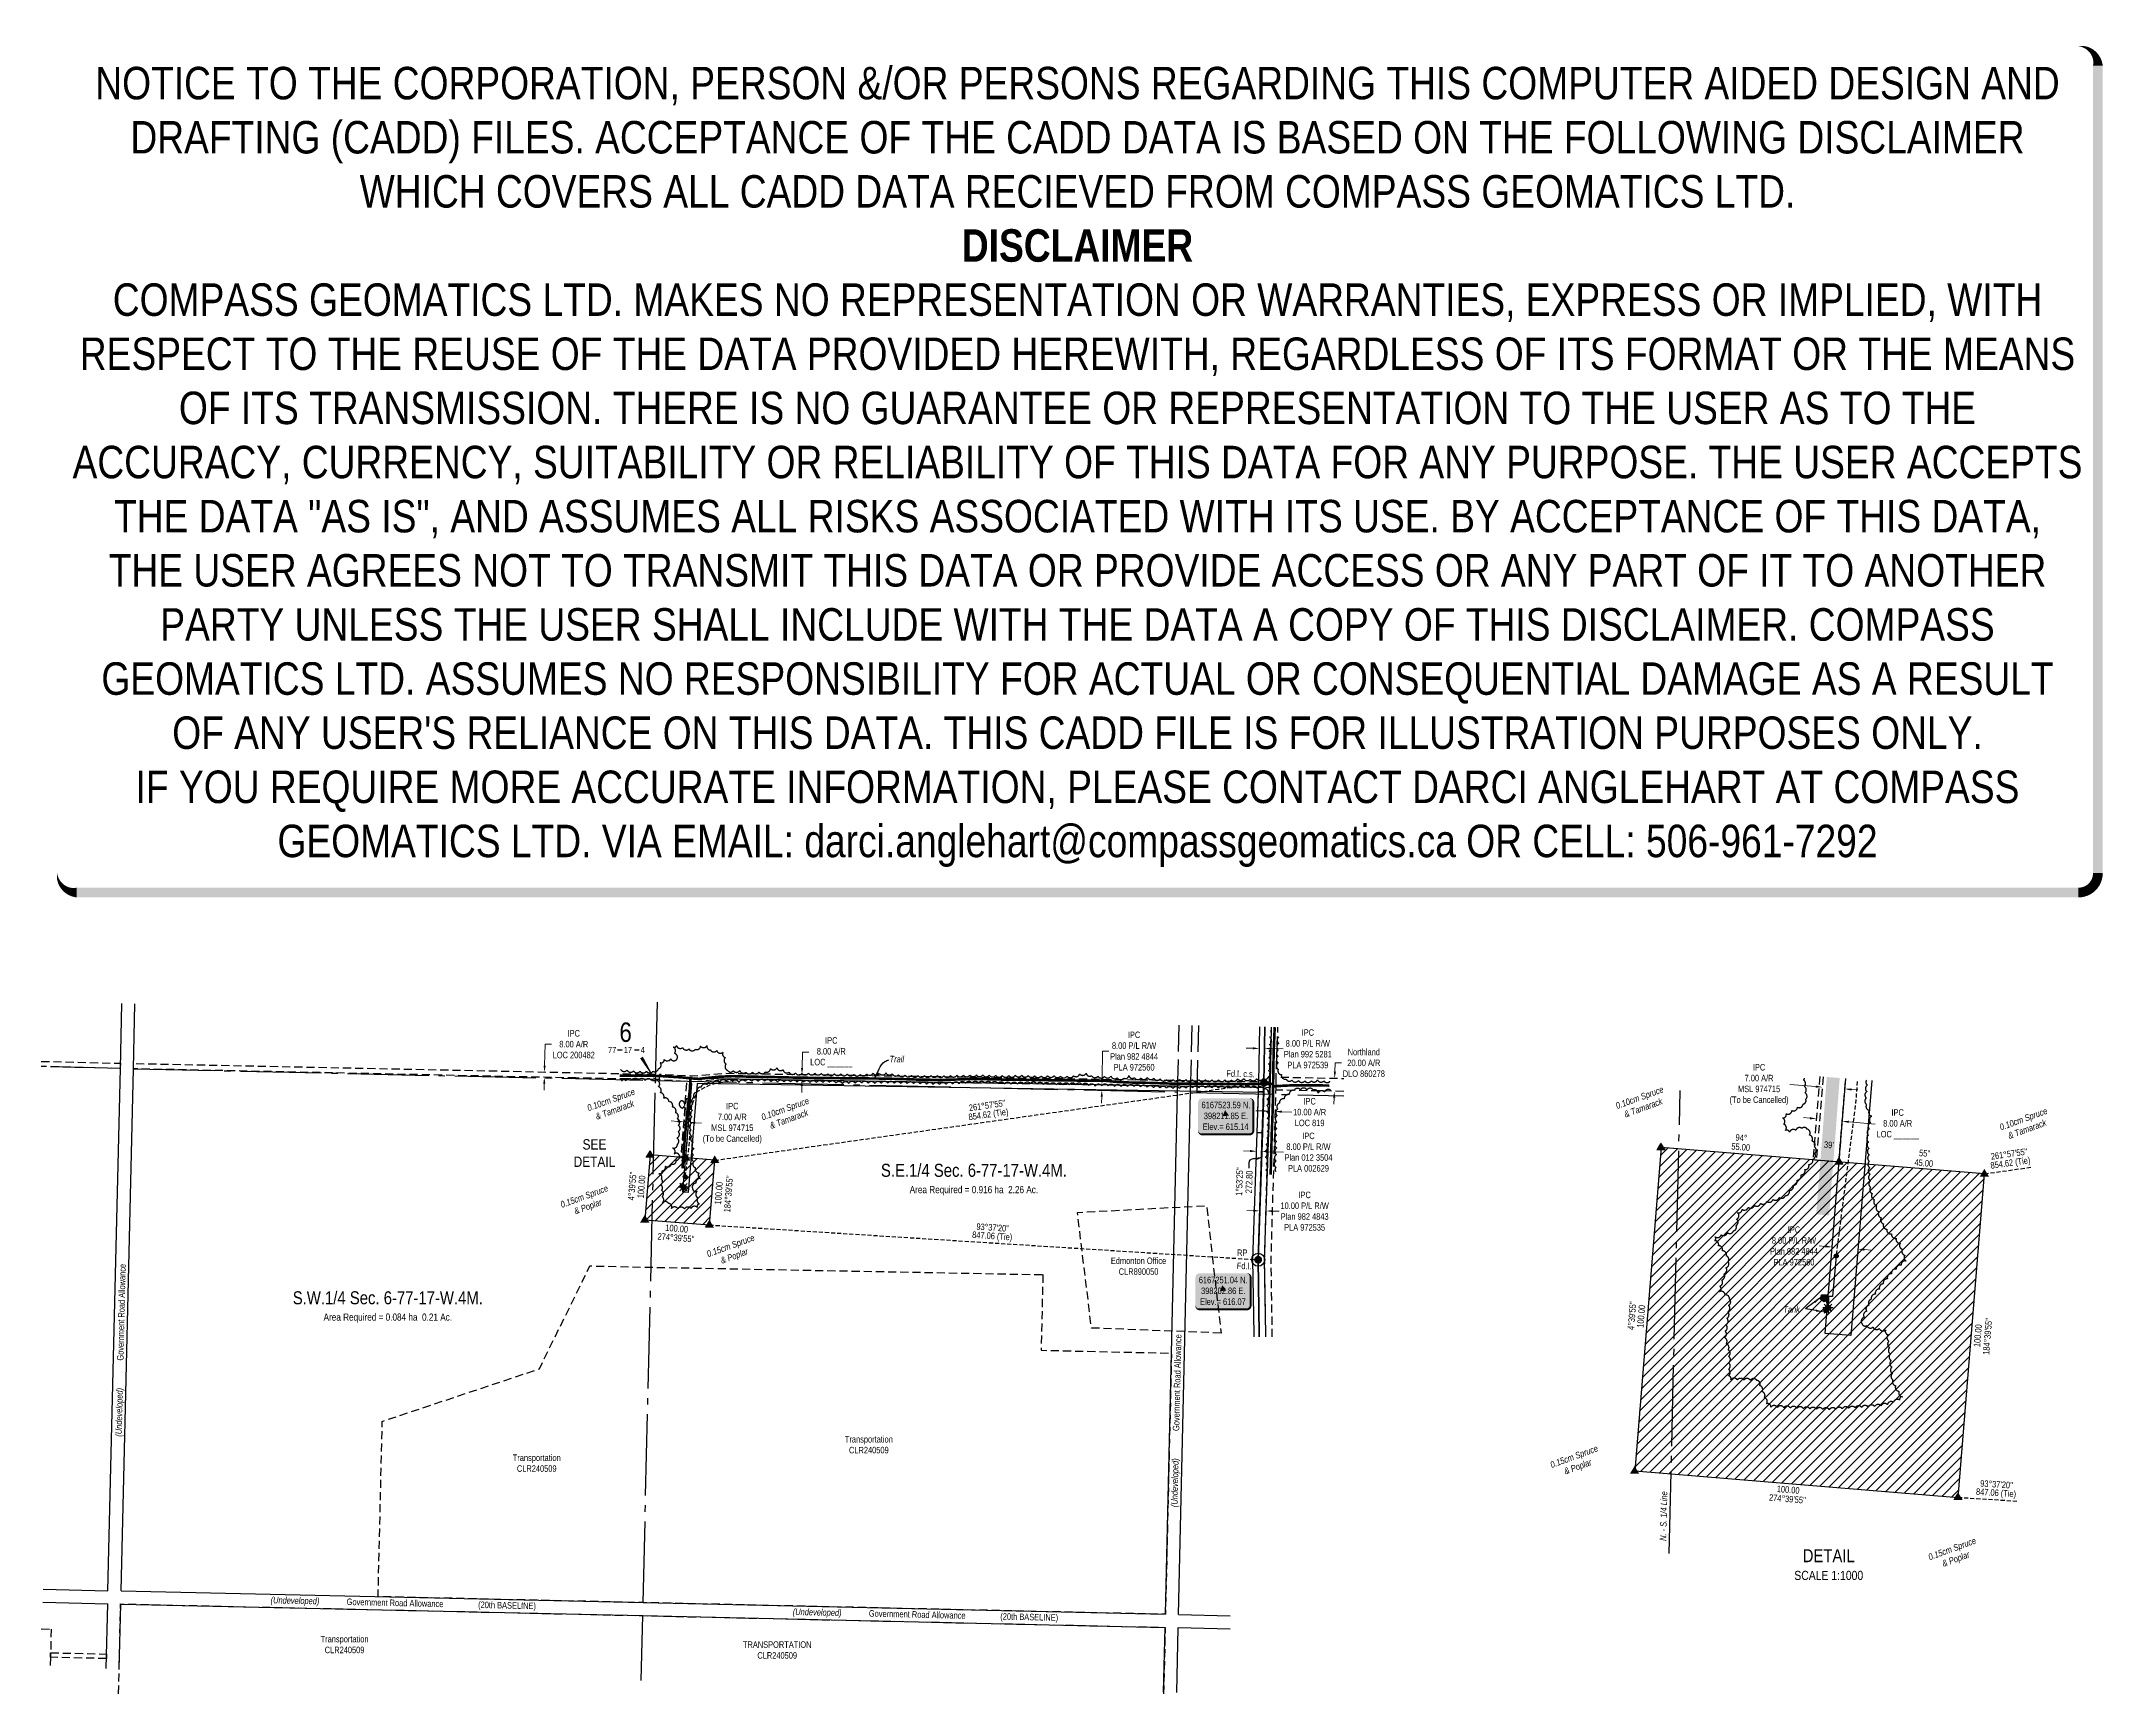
# Model space of a CAD drawing. Extents: x 396328 to 399504, y 6166583 to 6169127.
import ezdxf
from ezdxf.enums import TextEntityAlignment as Align

# ---------------------------------------------------------------- set-up
doc = ezdxf.new("R2010")
doc.units = 0
doc.header["$LTSCALE"] = 5
doc.header["$PDSIZE"] = 0.5
for name, pattern in [('0', [1, 1, 0]), ('foc-ACCESSROAD', [3.75, 2.5, -1.25]), ('foc-QUARTERLINE', [33, 25, -3, 2, -3]), ('foc-TIELINE', [1.875, 1.25, -0.625]), ('foc-UNSURVEYED', [12.5, 10, -2.5]), ('UG_PIPE', [1.875, 1.25, -0.625])]:
    doc.linetypes.add(name, pattern=pattern)
doc.layers.get('Defpoints').update_dxf_attribs({"color": 9})
for name, color, linetype in [('10', 1, 'Continuous'), ('35', 37, 'Continuous'), ('9', 3, 'Continuous'), ('AS-PIPE-UG', 44, 'UG_PIPE'), ('AS-ROADS', 254, 'Continuous'), ('AS-SYMBOL', 7, 'Continuous'), ('C-AR', 13, 'foc-ACCESSROAD'), ('C-RW', 13, 'Continuous'), ('C-SYMBOL', 7, 'Continuous'), ('C-WS-S', 8, 'Continuous'), ('DETAIL-T', 7, 'Continuous'), ('F-AR', 190, 'foc-ACCESSROAD'), ('F-WS', 190, 'foc-ACCESSROAD'), ('L-AREAREQUIRED', 7, 'Continuous'), ('L-BD', 7, 'Continuous'), ('L-BD1', 253, 'Continuous'), ('L-MON', 1, 'Continuous'), ('L-MON-T', 1, 'Continuous'), ('L-QSEC', 8, 'foc-QUARTERLINE'), ('L-ROAD-T', 7, 'Continuous'), ('L-SEC', 7, 'Continuous'), ('L-SECLBL', 7, 'Continuous'), ('L-TIE', 7, 'foc-TIELINE'), ('L-USEC', 7, 'foc-UNSURVEYED'), ('P-PROPOSED', 10, 'Continuous'), ('P-PROPOSED-EXISTING-H', 59, 'Continuous'), ('T-BUSH', 110, '0'), ('T-BUSH-T', 110, 'Continuous')]:
    doc.layers.add(name, color=color, linetype=linetype)
for name, color, linetype, lineweight in [('AS-GENERAL', 48, 'Continuous', 18), ('C-AR-T', 13, 'Continuous', 9), ('C-RW-T', 13, 'Continuous', 9), ('F-AR-T', 190, 'Continuous', 9), ('F-WS-T', 190, 'Continuous', 9), ('T-TEXT', 48, 'Continuous', 18)]:
    doc.layers.add(name, color=color, linetype=linetype, lineweight=lineweight)
for name, color, linetype, true_color in [('AS-PIPE-AG', 7, 'Continuous', 0x7d00fa), ('AS-STRUCTURE-H', 7, 'Continuous', 0xa8a8a8), ('AS-STRUCTURE-T', 7, 'Continuous', 0x454545)]:
    doc.layers.add(name, color=color, linetype=linetype, true_color=true_color)
doc.layers.add('AS-STRUCTURE', color=7, linetype='Continuous', lineweight=30, true_color=0x595959)
doc.layers.add('DISCLAIMER', color=7, linetype='Continuous', plot=False)
doc.styles.add('100L', font='ARIALN.TTF', dxfattribs={"height": 11})
doc.styles.add('175L', font='ARIALN.TTF', dxfattribs={"height": 20})
doc.styles.add('80', font='ARIALN.TTF', dxfattribs={"height": 10})
doc.styles.add('80CG', font='ARIALN.TTF', dxfattribs={"height": 10})
doc.styles.add('80L', font='ARIALN.TTF', dxfattribs={"height": 10})
doc.styles.add('80LS', font='ARIALNI.TTF', dxfattribs={"height": 10})
doc.styles.add('SIMPLEX', font='ARIALN.TTF')
doc.dimstyles.new('Compass 5 000', dxfattribs={"dimscale": 5, "dimtxt": 9, "dimasz": 2, "dimexe": 0.2, "dimexo": 0.0625, "dimgap": 0.5, "dimtad": 0, "dimtih": 1, "dimtoh": 1, "dimzin": 0, "dimdsep": 46, "dimtxsty": '80CG', "dimcen": 0.1, "dimse1": 1, "dimse2": 1, "dimclrd": 256, "dimclrt": 256, "dimaunit": 1, "dimadec": 4, "dimazin": 0, "dimtfac": 0.06, "dimtofl": 0, "dimtmove": 0, "dimatfit": 1, "dimfxl": 0.2, "dimtolj": 1, "dimtzin": 0, "dimlwd": -1, "dimarcsym": 0})

msp = doc.modelspace()

# ---------------------------------------------------------------- texts
at = {"layer": 'AS-GENERAL', "insert": (397646.317, 6167564.915), "char_height": 9.99634, "width": 22.42141, "attachment_point": 2, "rotation": 359.0928, "style": '80L'}
msp.add_mtext('{\\fArial Narrow|b0|i1|c0|p34;Trail}', dxfattribs=at)
at = {"layer": 'AS-STRUCTURE-T', "insert": (399024.466, 6167174.475), "char_height": 9.99634, "width": 26.16818, "attachment_point": 5, "style": '80CG'}
msp.add_mtext('\\A1;{\\fArial Narrow|b0|i1|c0|p34;Tank}', dxfattribs=at)
at = {"layer": 'C-SYMBOL', "color": 3, "style": '175L'}
for s, height, p in [('S.E.1/4 Sec. 6-77-17-W.4M.', 19.99268, (397764.982, 6167372.706)), ('S.W.1/4 Sec. 6-77-17-W.4M.', 20, (396862.18, 6167176.422))]:
    msp.add_text(s, height=height, dxfattribs=at).set_placement(p, align=Align.BOTTOM_CENTER)
at = {"layer": 'DETAIL-T', "color": 3, "attachment_point": 5, "style": '80CG'}
for s, insert, char_height, width in [('SEE\\PDETAIL', (397180.471, 6167415.283), 16, 63.63613), ('DETAIL\\P{\\H0.7x;SCALE 1:1000}', (399081.751, 6166781.547), 20, 105.50559)]:
    msp.add_mtext(s, dxfattribs=dict(at, insert=insert, char_height=char_height, width=width))
at = {"layer": 'F-WS-T', "char_height": 9.99634, "attachment_point": 5, "style": '80CG'}
for s, insert, width in [('\\A1;Edmonton Office\\PCLR890050', (398018.594, 6167241.078), 84.91203), ('\\A1;Transportation\\PCLR240509', (397603.115, 6166966.197), 119.28631), ('\\A1;Transportation\\PCLR240509', (397091.578, 6166937.795), 119.28631), ('\\A1;Transportation\\PCLR240509', (396795.55, 6166658.504), 119.28631), ('\\A1;TRANSPORTATION\\PCLR240509', (397461.989, 6166650.063), 104.74788)]:
    msp.add_mtext(s, dxfattribs=dict(at, insert=insert, width=width))
at = {"layer": 'L-AREAREQUIRED', "color": 5, "style": '100L'}
for s, height, p in [('Area Required = 0.916 ha  2.26 Ac.', 10.99597, (397764.982, 6167350.215)), ('Area Required = 0.084 ha  0.21 Ac.', 11, (396862.18, 6167153.922))]:
    msp.add_text(s, height=height, dxfattribs=at).set_placement(p, align=Align.BOTTOM_CENTER)
at = {"layer": 'L-BD', "style": '80L'}
for s, height, rotation, p in [("261°57'55''", 9.99634, 8.0351, (397785.396, 6167488.628)), ('854.62 (Tie)', 9.99634, 8.0351, (397787.492, 6167473.78)), ("261°57'55''", 9.99634, 8.0351, (399359.577, 6167413.951)), ('854.62 (Tie)', 9.99634, 8.0351, (399361.673, 6167399.104)), ('847.06 (Tie)', 9.99634, 356.3772, (397793.086, 6167286.498)), ("93°37'20''", 9.9963, 356.3772, (397793.986, 6167300.714)), ('847.06 (Tie)', 9.99634, 356.3772, (399339.379, 6166891.017)), ("93°37'20''", 9.9963, 356.3772, (399340.279, 6166905.233))]:
    msp.add_text(s, height=height, rotation=rotation, dxfattribs=at).set_placement(p, align=Align.MIDDLE)
at = {"layer": 'L-BD', "color": 4, "style": '80L'}
for s, p in [("1°53'25''", (398173.823, 6167371.321)), ('272.80', (398188.809, 6167370.826))]:
    msp.add_text(s, height=9.9963, rotation=88.1098, dxfattribs=at).set_placement(p, align=Align.MIDDLE)
at = {"layer": 'L-BD1', "style": '80L'}
for s, height, rotation, p in [('55.00', 9.9963, 355.3341, (398946.14, 6167424.682)), ('94°', 9.9963, 355.3341, (398947.299, 6167438.88)), ("39'", 9.9963, 355.3341, (399081.956, 6167427.889)), ('45.00', 9.9963, 355.3341, (399228.18, 6167399.985)), ("55''", 9.9963, 355.3341, (399229.4, 6167414.93)), ("4°39'55''", 9.9963, 85.3341, (397238.566, 6167364.421)), ('100.00', 9.9963, 85.3341, (397252.764, 6167363.263)), ('100.00', 9.9963, 85.3341, (397371.824, 6167353.545)), ("184°39'55''", 9.99634, 85.3341, (397386.769, 6167352.326)), ('100.00', 9.9963, 355.3341, (397307.207, 6167299.143)), ("274°39'55''", 9.99634, 355.3341, (397306.048, 6167284.946)), ("4°39'55''", 9.9963, 85.3341, (398778.529, 6167164.98)), ('100.00', 9.9963, 85.3341, (398792.726, 6167163.821)), ('100.00', 9.9963, 85.3341, (399311.339, 6167134.127)), ("184°39'55''", 9.99634, 85.3341, (399326.284, 6167132.907)), ("274°39'55''", 9.99634, 355.3341, (399018.11, 6166882.833)), ('100.00', 9.9963, 355.3341, (399019.268, 6166897.031))]:
    msp.add_text(s, height=height, rotation=rotation, dxfattribs=at).set_placement(p, align=Align.MIDDLE)
at = {"layer": 'L-BD1', "insert": (398822.316, 6166856.461), "char_height": 9.99634, "width": 76.97915, "attachment_point": 2, "rotation": 88.642272, "style": '80L'}
msp.add_mtext('{\\fArial Narrow|b0|i1|c0|p34;N. - S. 1/4 Line}', dxfattribs=at)
at = {"layer": 'L-MON-T', "char_height": 9.9963, "attachment_point": 2, "style": '80L'}
for s, insert, width, rotation in [('Fd.I. c.s.', (398175.859, 6167542.39), 49.30315, 359.092847), ('Fd.I.', (398181.558, 6167246.535), 18.82435, 359.0928)]:
    msp.add_mtext(s, dxfattribs=dict(at, insert=insert, width=width, rotation=rotation))
at = {"layer": 'L-ROAD-T', "style": '80L'}
for s, rotation, p in [('Government Road Allowance', 88.663274, (396451.751, 6167170.205)), ('Government Road Allowance', 88.663274, (398077.998, 6167061.799)), ('Government Road Allowance', 358.715967, (396873.283, 6166722.788)), ('(20th BASELINE)', 358.715967, (397045.826, 6166718.921)), ('Government Road Allowance', 358.715967, (397677.652, 6166704.831)), ('(20th BASELINE)', 358.715967, (397850.195, 6166700.963))]:
    msp.add_text(s, height=9.99634, rotation=rotation, dxfattribs=at).set_placement(p, align=Align.MIDDLE_CENTER)
at = {"layer": 'T-BUSH-T', "char_height": 9.99634, "width": 76.83859, "attachment_point": 2, "rotation": 20, "style": '80L'}
for s, insert in [('{\\fArial Narrow|b0|i1|c0|p34;0.10cm Spruce & Tamarack}', (397204.326, 6167502.155)), ('{\\fArial Narrow|b0|i1|c0|p34;0.10cm Spruce & Tamarack}', (397472.483, 6167488.06)), ('{\\fArial Narrow|b0|i1|c0|p34;0.10cm Spruce & Tamarack}', (398788.626, 6167505.53)), ('{\\fArial Narrow|b0|i1|c0|p34;0.10cm Spruce & Tamarack}', (399379.913, 6167472.485)), ('{\\fArial Narrow|b0|i1|c0|p34;0.15cm Spruce & Poplar}', (397162.977, 6167353.344)), ('{\\fArial Narrow|b0|i1|c0|p34;0.15cm Spruce & Poplar}', (397388.529, 6167277.382)), ('{\\fArial Narrow|b0|i1|c0|p34;0.15cm Spruce & Poplar}', (398687.765, 6166952.835)), ('{\\fArial Narrow|b0|i1|c0|p34;0.15cm Spruce & Poplar}', (399270.07, 6166810.728))]:
    msp.add_mtext(s, dxfattribs=dict(at, insert=insert))
at = {"layer": 'T-TEXT', "style": '80LS'}
for rotation, p in [(88.663274, (396448.155, 6167016.116)), (88.663274, (398074.402, 6166907.709)), (358.715967, (396719.191, 6166726.242)), (358.715967, (397523.56, 6166708.285))]:
    msp.add_text('(Undeveloped)', height=9.99634, rotation=rotation, dxfattribs=at).set_placement(p, align=Align.MIDDLE_CENTER)

# ---------------------------------------------------------------- blocks, each defined once
blk = doc.blocks.new('L-SECLBL')
at = {"layer": '9', "color": 7}
for p, q in [((-5.1, -27.8), (-12.3, -27.8)), ((20.7, -27.8), (13.5, -27.8))]:
    blk.add_line(p, q, dxfattribs=at)
at = {"layer": '10', "color": 2, "style": 'SIMPLEX'}
blk.add_attdef('SEC', text='', height=30, dxfattribs=at).set_placement((0, 0), align=Align.MIDDLE)
at = {"layer": '10', "color": 5, "style": '80L'}
blk.add_attdef('TWP', text='', height=9.5, dxfattribs=at).set_placement((-14.4, -27.4), align=Align.MIDDLE_RIGHT)
blk.add_attdef('RGE', text='', height=9.5, dxfattribs=at).set_placement((3.6, -27.4), align=Align.MIDDLE_CENTER)
blk.add_attdef('MER', text='', height=9.5, dxfattribs=at).set_placement((23.2, -27.4), align=Align.MIDDLE_LEFT)
blk = doc.blocks.new('*D422')
at = {"layer": 'Defpoints', "color": 0, "transparency": 16777216}
for p in [(398320.7, 6167530.5), (398559, 6167524.2), (398558.5, 6167504.2)]:
    blk.add_point(p, dxfattribs=at)
at = {"layer": 'F-AR-T', "transparency": 16777216}
for p, q in [((398321, 6167540.5), (398321.3, 6167554.1)), ((398321.3, 6167554.1), (398331.3, 6167554.1)), ((398319.9, 6167500.5), (398319.6, 6167490.5))]:
    blk.add_line(p, q, dxfattribs=at)
for points in [[(398319.3, 6167540.6), (398322.6, 6167540.5), (398320.7, 6167530.5)], [(398318.2, 6167500.6), (398321.6, 6167500.5), (398320.2, 6167510.5)]]:
    blk.add_solid(points, dxfattribs=at)
at = {"layer": 'F-AR-T', "transparency": 16777216, "insert": (398365.6, 6167554.1), "char_height": 10, "attachment_point": 5, "style": '80CG'}
blk.add_mtext('\\A1;Northland\\P20.00 A/R\\PDLO 860278', dxfattribs=at)
blk = doc.blocks.new('*D423')
at = {"layer": 'C-AR-T', "transparency": 16777216}
for p, q in [((398209.2, 6167480.1), (398199.2, 6167480.5)), ((398239.2, 6167478.9), (398254.8, 6167478.3))]:
    blk.add_line(p, q, dxfattribs=at)
for points in [[(398209.3, 6167481.7), (398209.1, 6167478.4), (398219.2, 6167479.7)], [(398239.3, 6167480.6), (398239.2, 6167477.3), (398229.2, 6167479.3)]]:
    blk.add_solid(points, dxfattribs=at)
at = {"layer": 'Defpoints', "color": 0, "transparency": 16777216}
for p in [(398225.8, 6167652), (398235.8, 6167651.6), (398229.2, 6167479.3)]:
    blk.add_point(p, dxfattribs=at)
at = {"layer": 'C-AR-T', "transparency": 16777216, "insert": (398282.1, 6167478.3), "char_height": 10, "attachment_point": 5, "style": '80CG'}
blk.add_mtext('\\A1;IPC\\P10.00 A/R\\PLOC 819', dxfattribs=at)
blk = doc.blocks.new('*D424')
at = {"layer": 'C-AR-T', "transparency": 16777216}
for p, q in [((397103.7, 6167550), (397104.3, 6167582.9)), ((397104.3, 6167582.9), (397114.3, 6167582.9)), ((397103.1, 6167522), (397103, 6167512))]:
    blk.add_line(p, q, dxfattribs=at)
for points in [[(397102, 6167550), (397105.4, 6167550), (397103.5, 6167540)], [(397101.5, 6167522.1), (397104.8, 6167522), (397103.3, 6167532)]]:
    blk.add_solid(points, dxfattribs=at)
at = {"layer": 'Defpoints', "color": 0, "transparency": 16777216}
for p in [(397103.5, 6167540), (397235.7, 6167529.5), (397235.9, 6167537.5)]:
    blk.add_point(p, dxfattribs=at)
at = {"layer": 'C-AR-T', "transparency": 16777216, "insert": (397148.6, 6167582.9), "char_height": 10, "attachment_point": 5, "style": '80CG'}
blk.add_mtext('\\A1;IPC\\P8.00 A/R\\PLOC 200482', dxfattribs=at)
blk = doc.blocks.new('*D425')
at = {"layer": 'C-RW-T', "transparency": 16777216}
for p, q in [((397962.3, 6167530.1), (397963, 6167572.3)), ((397963, 6167572.3), (397973, 6167572.3)), ((397961.9, 6167502.2), (397961.7, 6167492.2))]:
    blk.add_line(p, q, dxfattribs=at)
for points in [[(397960.7, 6167530.2), (397964, 6167530.1), (397962.2, 6167520.1)], [(397960.2, 6167502.2), (397963.5, 6167502.1), (397962, 6167512.2)]]:
    blk.add_solid(points, dxfattribs=at)
at = {"layer": 'Defpoints', "color": 0, "transparency": 16777216}
for p in [(397962.2, 6167520.1), (398027.2, 6167519.1), (398027.1, 6167511.1)]:
    blk.add_point(p, dxfattribs=at)
at = {"layer": 'C-RW-T', "transparency": 16777216, "insert": (398011.7, 6167572.3), "char_height": 10, "attachment_point": 5, "style": '80CG'}
blk.add_mtext('\\A1;IPC\\P8.00 P/L R/W\\PPlan 982 4844\\PPLA 972560', dxfattribs=at)
blk = doc.blocks.new('*D426')
at = {"layer": 'C-RW-T', "transparency": 16777216}
for p, q in [((398195.3, 6167326.4), (398185.3, 6167326.6)), ((398225.3, 6167326), (398235.3, 6167325.8))]:
    blk.add_line(p, q, dxfattribs=at)
for points in [[(398195.3, 6167328.1), (398195.3, 6167324.8), (398205.3, 6167326.3)], [(398225.3, 6167327.6), (398225.3, 6167324.3), (398215.3, 6167326.1)]]:
    blk.add_solid(points, dxfattribs=at)
at = {"layer": 'Defpoints', "color": 0, "transparency": 16777216}
for p in [(398210.9, 6167688.1), (398220.9, 6167687.9), (398215.3, 6167326.1)]:
    blk.add_point(p, dxfattribs=at)
at = {"layer": 'C-RW-T', "transparency": 16777216, "insert": (398274.4, 6167325.8), "char_height": 10, "attachment_point": 5, "style": '80CG'}
blk.add_mtext('\\A1;IPC\\P10.00 P/L R/W\\PPlan 982 4843\\PPLA 972535', dxfattribs=at)
blk = doc.blocks.new('*D427')
at = {"layer": 'C-RW-T', "transparency": 16777216}
for p, q in [((398190.3, 6167418.3), (398180.4, 6167418.7)), ((398218.3, 6167417.4), (398241.6, 6167416.7))]:
    blk.add_line(p, q, dxfattribs=at)
for points in [[(398190.4, 6167420), (398190.3, 6167416.7), (398200.3, 6167418)], [(398218.4, 6167419.1), (398218.3, 6167415.8), (398208.3, 6167417.8)]]:
    blk.add_solid(points, dxfattribs=at)
at = {"layer": 'Defpoints', "color": 0, "transparency": 16777216}
for p in [(398201, 6167439.9), (398209, 6167439.7), (398200.3, 6167418)]:
    blk.add_point(p, dxfattribs=at)
at = {"layer": 'C-RW-T', "transparency": 16777216, "insert": (398280.3, 6167416.7), "char_height": 10, "attachment_point": 5, "style": '80CG'}
blk.add_mtext('\\A1;IPC\\P8.00 P/L R/W\\PPlan 012 3504\\PPLA 002629', dxfattribs=at)
blk = doc.blocks.new('RISER')
h = blk.add_hatch(color=255)
h.dxf.hatch_style = 1
edge = h.paths.add_edge_path()
edge.add_arc((0, 0), 0.7, 0, 360)
blk.add_hatch(color=13).paths.add_polyline_path([(0.58, -0.15), (-0.58, -0.15, 0.774597)])
at = {"color": 13}
blk.add_line((-0.58, -0.15), (0.58, -0.15), dxfattribs=at)
blk.add_circle((0, 0), 0.6, dxfattribs=at)
blk = doc.blocks.new('GAS')
h = blk.add_hatch(color=255)
h.dxf.hatch_style = 1
edge = h.paths.add_edge_path()
edge.add_arc((0, 0), 0.9, 0, 360)
for p, q in [((-0.81, 0), (-1.62, 0)), ((-0.57, 0.57), (-1.14, 1.14)), ((0, 0.81), (0, 1.62)), ((0.57, 0.57), (1.14, 1.14)), ((1.62, 0), (0.81, 0)), ((-0.57, -0.57), (-1.14, -1.14)), ((0, -0.81), (0, -1.62)), ((1.14, -1.14), (0.57, -0.57))]:
    blk.add_line(p, q)
blk.add_circle((0, 0), 0.8)
blk = doc.blocks.new('fdia')
at = {"color": 255, "const_width": 1}
blk.add_lwpolyline([(-0.5, 0, 1), (0.5, 0, 1)], format="xyb", close=True, dxfattribs=at)
blk = doc.blocks.new('Fdiaa')
blk.add_blockref('fdia', (0, 0))
blk = doc.blocks.new('fdib')
at = {"color": 1, "const_width": 1.6}
blk.add_lwpolyline([(-0.4, 0, 1), (0.4, 0, 1)], format="xyb", close=True, dxfattribs=at)
at = {"color": 1}
blk.add_circle((0, 0), 0.8, dxfattribs=at)
blk = doc.blocks.new('Fdibb')
blk.add_blockref('fdib', (0, 0))
blk = doc.blocks.new('fdicc')
for name in ['Fdibb', 'Fdiaa']:
    blk.add_blockref(name, (0, 0))
blk = doc.blocks.new('FDI')
blk.add_blockref('fdicc', (0, 0))
blk = doc.blocks.new('TRIA')
blk.add_hatch(color=255).paths.add_polyline_path([(-0.04, 1.52), (-1.47, -0.87), (1.39, -0.87)])
blk = doc.blocks.new('TRIAA')
blk.add_blockref('TRIA', (0, 0))
blk = doc.blocks.new('TRIB')
at = {"color": 1}
blk.add_lwpolyline([(-1.12, -0.67), (-0.04, 1.13), (1.04, -0.67)], close=True, dxfattribs=at)
blk = doc.blocks.new('TRIBB')
blk.add_blockref('TRIB', (0, 0))
blk = doc.blocks.new('TRICC')
for name in ['TRIAA', 'TRIBB']:
    blk.add_blockref(name, (0, 0))
blk = doc.blocks.new('plspike')
blk.add_blockref('TRICC', (0, 0))
blk = doc.blocks.new('STRIA')
blk.add_hatch(color=255).paths.add_polyline_path([(-0.04, 1.52), (-1.47, -0.87), (1.39, -0.87)])
blk = doc.blocks.new('STRIAA')
blk.add_blockref('STRIA', (0, 0))
blk = doc.blocks.new('STRIB')
at = {"color": 1}
blk.add_solid([(-1.12, -0.67), (-0.04, 1.13), (1.04, -0.67)], dxfattribs=at)
blk = doc.blocks.new('STRIBB')
blk.add_blockref('STRIB', (0, 0))
blk = doc.blocks.new('STRICC')
for name in ['STRIAA', 'STRIBB']:
    blk.add_blockref(name, (0, 0))
blk = doc.blocks.new('fdspike')
blk.add_blockref('STRICC', (0, 0))
blk = doc.blocks.new('*D440')
at = {"layer": 'C-AR-T', "transparency": 16777216}
for p, q in [((397500.3, 6167546.5), (397500.7, 6167570.6)), ((397500.7, 6167570.6), (397510.7, 6167570.6)), ((397499.9, 6167518.5), (397499.7, 6167508.5))]:
    blk.add_line(p, q, dxfattribs=at)
for points in [[(397498.2, 6167518.5), (397501.5, 6167518.5), (397500, 6167528.5)], [(397498.6, 6167546.5), (397502, 6167546.5), (397500.1, 6167536.5)]]:
    blk.add_solid(points, dxfattribs=at)
at = {"layer": 'Defpoints', "color": 0, "transparency": 16777216}
for p in [(397500.1, 6167536.5), (397661.1, 6167525.9), (397661.2, 6167533.9)]:
    blk.add_point(p, dxfattribs=at)
at = {"layer": 'C-AR-T', "transparency": 16777216, "insert": (397545.3, 6167570.6), "char_height": 10, "attachment_point": 5, "style": '80CG'}
blk.add_mtext('\\A1;IPC\\P8.00 A/R\\PLOC ______', dxfattribs=at)
blk = doc.blocks.new('*D441')
at = {"layer": 'C-RW-T', "transparency": 16777216}
for p, q in [((398194.6, 6167576.6), (398184.6, 6167576.7)), ((398222.6, 6167576.1), (398241.4, 6167575.8))]:
    blk.add_line(p, q, dxfattribs=at)
for points in [[(398194.7, 6167578.2), (398194.6, 6167574.9), (398204.6, 6167576.4)], [(398222.7, 6167577.8), (398222.6, 6167574.5), (398212.6, 6167576.3)]]:
    blk.add_solid(points, dxfattribs=at)
at = {"layer": 'Defpoints', "color": 0, "transparency": 16777216}
for p in [(398204.9, 6167591.2), (398212.9, 6167591), (398204.6, 6167576.4)]:
    blk.add_point(p, dxfattribs=at)
at = {"layer": 'C-RW-T', "transparency": 16777216, "insert": (398279.3, 6167575.8), "char_height": 10, "attachment_point": 5, "style": '80CG'}
blk.add_mtext('\\A1;IPC\\P8.00 P/L R/W\\PPlan 992 5281\\PPLA 972539', dxfattribs=at)
blk = doc.blocks.new('RP')
at = {"layer": '35', "color": 3}
blk.add_circle((0, 0), 10, dxfattribs=at)
at = {"layer": '35', "color": 3, "style": '80'}
blk.add_attdef('RP_001', (-32.4, 5.8), '', height=10, dxfattribs=at)
blk = doc.blocks.new('*D443')
at = {"layer": 'C-RW-T', "transparency": 16777216}
for p, q in [((399076.9, 6167271.4), (399066.9, 6167272.2)), ((399136.7, 6167266.6), (399146.6, 6167265.7))]:
    blk.add_line(p, q, dxfattribs=at)
for points in [[(399077, 6167273.1), (399076.7, 6167269.8), (399086.8, 6167270.6)], [(399136.8, 6167268.2), (399136.5, 6167264.9), (399126.7, 6167267.4)]]:
    blk.add_solid(points, dxfattribs=at)
at = {"layer": 'Defpoints', "color": 0, "transparency": 16777216}
for p in [(399087.7, 6167281.6), (399126.7, 6167267.4), (399127.6, 6167278.3)]:
    blk.add_point(p, dxfattribs=at)
at = {"layer": 'C-RW-T', "transparency": 16777216, "insert": (399028.2, 6167272.2), "char_height": 10, "attachment_point": 5, "style": '80CG'}
blk.add_mtext('\\A1;IPC\\P8.00 P/L R/W\\PPlan 982 4844\\PPLA 972560', dxfattribs=at)
blk = doc.blocks.new('*D444')
at = {"layer": 'C-AR-T', "transparency": 16777216}
for p, q in [((399052.8, 6167468.9), (399042.9, 6167469.9)), ((399112.6, 6167463.4), (399153.3, 6167459.6))]:
    blk.add_line(p, q, dxfattribs=at)
for points in [[(399053, 6167470.6), (399052.7, 6167467.3), (399062.8, 6167468)], [(399112.7, 6167465), (399112.4, 6167461.7), (399102.6, 6167464.3)]]:
    blk.add_solid(points, dxfattribs=at)
at = {"layer": 'Defpoints', "color": 0, "transparency": 16777216}
for p in [(399068.2, 6167525.4), (399108, 6167521.7), (399062.8, 6167468)]:
    blk.add_point(p, dxfattribs=at)
at = {"layer": 'C-AR-T', "transparency": 16777216, "insert": (399187.9, 6167459.6), "char_height": 10, "attachment_point": 5, "style": '80CG'}
blk.add_mtext('\\A1;IPC\\P8.00 A/R\\PLOC ______', dxfattribs=at)
blk = doc.blocks.new('*U446')
h = blk.add_hatch(color=254)
edge = h.paths.add_edge_path()
edge.add_line((-36.5, -28.5), (36.5, -28.5))
edge.add_arc((36.5, -22.5), 6, 270, 360)
edge.add_line((42.5, -22.5), (42.5, 21))
edge.add_arc((36.5, 21), 6, 0, 90)
edge.add_line((36.5, 27), (-36.5, 27))
edge.add_arc((-36.5, 21), 6, 90, 180)
edge.add_line((-42.5, 21), (-42.5, -22.5))
edge.add_arc((-36.5, -22.5), 6, 180, 270)
at = {"color": 1, "flags": 128}
blk.add_lwpolyline([(-36.5, -28.5, 3, 3, 0), (36.5, -28.5, 3, 3, 0.414214), (42.5, -22.5, 3, 3, 0), (42.5, 21, 3, 0, 0.414214), (36.5, 27, 0, 0, 0), (-36.5, 27, 0, 0, 0.414214), (-42.5, 21, 0, 0, 0), (-42.5, -22.5, 0, 3, 0.414214)], format="xyseb", close=True, dxfattribs=at)
blk.add_lwpolyline([(-1, 8.8, 0, 10, 0), (0, 0, 5, 5, 0)], format="xyseb", dxfattribs=at)
at = {"color": 1, "style": '80'}
blk.add_attdef('ENTER_TEXT_001', (-36, -5), '', height=10, dxfattribs=at)
blk = doc.blocks.new('*D448')
at = {"layer": 'C-AR-T', "transparency": 16777216}
for p, q in [((399061.9, 6167517.7), (399021.7, 6167520.9)), ((399116.6, 6167513.2), (399126.6, 6167512.4))]:
    blk.add_line(p, q, dxfattribs=at)
for points in [[(399062, 6167519.3), (399061.7, 6167516), (399071.8, 6167516.8)], [(399116.8, 6167514.8), (399116.5, 6167511.5), (399106.7, 6167514)]]:
    blk.add_solid(points, dxfattribs=at)
at = {"layer": 'Defpoints', "color": 0, "transparency": 16777216}
for p in [(399072.7, 6167527.1), (399107.5, 6167524.2), (399106.7, 6167514)]:
    blk.add_point(p, dxfattribs=at)
at = {"layer": 'C-AR-T', "transparency": 16777216, "insert": (398974.4, 6167520.9), "char_height": 10, "attachment_point": 5, "style": '80CG'}
blk.add_mtext('\\A1;IPC\\P7.00 A/R\\PMSL 974715\\P(To be Cancelled)', dxfattribs=at)
blk = doc.blocks.new('*D450')
at = {"layer": 'C-AR-T', "transparency": 16777216}
for p, q in [((397308.6, 6167464.1), (397298.7, 6167464.9)), ((397335.5, 6167461.9), (397345.5, 6167461.1))]:
    blk.add_line(p, q, dxfattribs=at)
for points in [[(397308.8, 6167465.8), (397308.5, 6167462.4), (397318.6, 6167463.3)], [(397335.7, 6167463.6), (397335.4, 6167460.2), (397325.6, 6167462.7)]]:
    blk.add_solid(points, dxfattribs=at)
at = {"layer": 'Defpoints', "color": 0, "transparency": 16777216}
for p in [(397319, 6167468.1), (397325.6, 6167462.7), (397326, 6167467.5)]:
    blk.add_point(p, dxfattribs=at)
at = {"layer": 'C-AR-T', "transparency": 16777216, "insert": (397392.8, 6167461.1), "char_height": 10, "attachment_point": 5, "style": '80CG'}
blk.add_mtext('\\A1;IPC\\P7.00 A/R\\PMSL 974715\\P(To be Cancelled)', dxfattribs=at)
blk = doc.blocks.new('Disclaimer_Legal')
at = {"layer": 'DISCLAIMER', "color": 254, "flags": 128}
blk.add_lwpolyline([(-3612.9, -1104.6, 37.5, 37.5, 0), (4096.1, -1104.6, 37.5, 37.5, 0.414214), (4171.1, -1029.6, 37.5, 37.5, 0), (4171.1, 2078.7, 37.5, 0, 0.414214), (4096.1, 2153.7, 0, 0, 0), (-3612.9, 2153.7, 0, 0, 0.414214), (-3687.9, 2078.7, 0, 0, 0), (-3687.9, -1029.6, 0, 37.5, 0.414214)], format="xyseb", close=True, dxfattribs=at)
at = {"layer": 'DISCLAIMER', "color": 254, "insert": (241.6, 533.9), "char_height": 125, "width": 7717.568, "attachment_point": 5, "style": '80'}
blk.add_mtext('NOTICE TO THE CORPORATION, PERSON &/OR PERSONS REGARDING THIS COMPUTER AIDED DESIGN AND DRAFTING (CADD) FILES. ACCEPTANCE OF THE CADD DATA IS BASED ON THE FOLLOWING DISCLAIMER WHICH COVERS ALL CADD DATA RECIEVED FROM COMPASS GEOMATICS LTD.\\P{\\fArial Narrow|b1|i0|c0|p34;DISCLAIMER}\\PCOMPASS GEOMATICS LTD. MAKES NO REPRESENTATION OR WARRANTIES, EXPRESS OR IMPLIED, WITH RESPECT TO THE REUSE OF THE DATA PROVIDED HEREWITH, REGARDLESS OF ITS FORMAT OR THE MEANS OF ITS TRANSMISSION. THERE IS NO GUARANTEE OR REPRESENTATION TO THE USER AS TO THE ACCURACY, CURRENCY, SUITABILITY OR RELIABILITY OF THIS DATA FOR ANY PURPOSE. THE USER ACCEPTS THE DATA "AS IS", AND ASSUMES ALL RISKS ASSOCIATED WITH ITS USE. BY ACCEPTANCE OF THIS DATA, THE USER AGREES NOT TO TRANSMIT THIS DATA OR PROVIDE ACCESS OR ANY PART OF IT TO ANOTHER PARTY UNLESS THE USER SHALL INCLUDE WITH THE DATA A COPY OF THIS DISCLAIMER. COMPASS GEOMATICS LTD. ASSUMES NO RESPONSIBILITY FOR ACTUAL OR CONSEQUENTIAL DAMAGE AS A RESULT OF ANY USER\'S RELIANCE ON THIS DATA. THIS CADD FILE IS FOR ILLUSTRATION PURPOSES ONLY.\\PIF YOU REQUIRE MORE ACCURATE INFORMATION, PLEASE CONTACT DARCI ANGLEHART AT COMPASS GEOMATICS LTD. VIA EMAIL: darci.anglehart@compassgeomatics.ca OR CELL: 506-961-7292', dxfattribs=at)

# ---------------------------------------------------------------- dimensions: what is measured, and where the dimension line sits
at = {"layer": 'C-AR-T'}
for base, p1, p2, angle, text, picture, middle in [((398229.233, 6167479.317), (398225.763, 6167652.027), (398235.812, 6167651.643), 357.813912, 'IPC\\P10.00 A/R\\PLOC 819', '*D423', (398282.113, 6167478.34)), ((397103.497, 6167540.019), (397235.733, 6167529.461), (397235.888, 6167537.461), 88.893134, 'IPC\\P8.00 A/R\\PLOC 200482', '*D424', (397148.596, 6167582.913)), ((397500.136, 6167536.489), (397661.061, 6167525.942), (397661.187, 6167533.939), 89.092847, 'IPC\\P8.00 A/R\\PLOC ______', '*D440', (397545.282, 6167570.649)), ((399106.667, 6167513.999), (399072.676, 6167527.052), (399107.5, 6167524.21), 355.3347, 'IPC\\P7.00 A/R\\PMSL 974715\\P(To be Cancelled)', '*D448', (398974.404, 6167520.93)), ((399062.799, 6167468.021), (399107.965, 6167521.727), (399068.152, 6167525.439), 174.673551, 'IPC\\P8.00 A/R\\PLOC ______', '*D444', (399187.894, 6167459.585))]:
    dim = msp.add_linear_dim(base=base, p1=p1, p2=p2, angle=angle, text=text, dimstyle='Compass 5 000', dxfattribs=at)
    dim.commit()
    dim.dimension.update_dxf_attribs({"geometry": picture, "text_midpoint": middle, "dimtype": 161})
at = {"layer": 'C-AR-T', "color": 5}
dim = msp.add_linear_dim(base=(397325.574, 6167462.708), p1=(397318.998, 6167468.103), p2=(397325.968, 6167467.534), angle=355.3347, text='IPC\\P7.00 A/R\\PMSL 974715\\P(To be Cancelled)', dimstyle='Compass 5 000', dxfattribs=at)
dim.commit()
dim.dimension.update_dxf_attribs({"geometry": '*D450', "text_midpoint": (397392.841, 6167461.081), "dimtype": 161})
at = {"layer": 'C-RW-T'}
for base, p1, p2, angle, text, picture, middle in [((398215.308, 6167326.13), (398210.944, 6167688.063), (398220.942, 6167687.908), 359.107797, 'IPC\\P10.00 P/L R/W\\PPlan 982 4843\\PPLA 972535', '*D426', (398274.392, 6167325.819)), ((397962.168, 6167520.136), (398027.08, 6167511.107), (398027.208, 6167519.093), 89.080788, 'IPC\\P8.00 P/L R/W\\PPlan 982 4844\\PPLA 972560', '*D425', (398011.729, 6167572.271)), ((398204.633, 6167576.414), (398212.858, 6167591.033), (398204.863, 6167591.158), 179.105795, 'IPC\\P8.00 P/L R/W\\PPlan 992 5281\\PPLA 972539', '*D441', (398279.303, 6167575.841)), ((398200.342, 6167418.022), (398209.04, 6167439.662), (398201.046, 6167439.92), 178.156818, 'IPC\\P8.00 P/L R/W\\PPlan 012 3504\\PPLA 002629', '*D427', (398280.335, 6167416.694)), ((399126.696, 6167267.363), (399087.737, 6167281.575), (399127.59, 6167278.323), 355.336161, 'IPC\\P8.00 P/L R/W\\PPlan 982 4844\\PPLA 972560', '*D443', (399028.185, 6167272.241))]:
    dim = msp.add_linear_dim(base=base, p1=p1, p2=p2, angle=angle, text=text, dimstyle='Compass 5 000', dxfattribs=at)
    dim.commit()
    dim.dimension.update_dxf_attribs({"geometry": picture, "text_midpoint": middle, "dimtype": 161})
at = {"layer": 'F-AR-T'}
dim = msp.add_linear_dim(base=(398320.715, 6167530.525), p1=(398558.476, 6167504.157), p2=(398559.01, 6167524.155), angle=88.468648, text='Northland\\P20.00 A/R\\PDLO 860278', dimstyle='Compass 5 000', dxfattribs=at)
dim.commit()
dim.dimension.update_dxf_attribs({"geometry": '*D422', "text_midpoint": (398365.64, 6167554.135), "dimtype": 161})

# ---------------------------------------------------------------- hatches: boundary and pattern name
at = {"layer": 'AS-STRUCTURE-H'}
h = msp.add_hatch(color=256, dxfattribs=at)
h.dxf.hatch_style = 1
h.paths.add_polyline_path([(399074.228, 6167186.341), (399068.983, 6167190.141), (399070.818, 6167196.861), (399077.533, 6167196.811), (399080.073, 6167191.946), (399077.093, 6167186.991)])
h = msp.add_hatch(color=256, dxfattribs=at)
h.dxf.hatch_style = 1
h.paths.add_polyline_path([(399073.108, 6167173.551), (399075.078, 6167169.206), (399081.158, 6167171.961), (399079.623, 6167175.716)])
at = {"layer": 'P-PROPOSED-EXISTING-H'}
h = msp.add_hatch(dxfattribs=at)
h.set_pattern_fill('ANSI31', color=256, scale=3.498719, style=0)
h.set_pattern_definition([(45, (3615.781, 8913.598), (-7.854848808, 7.854848808), [])])
h.paths.add_polyline_path([(398782.833, 6166925.856), (399280.993, 6166885.198), (399321.651, 6167383.359), (398823.491, 6167424.017)])
h = msp.add_hatch(dxfattribs=at)
h.set_pattern_fill('ANSI31', color=256, scale=3.5, style=0)
h.paths.add_polyline_path([(397258.163, 6167312.674), (397357.795, 6167304.542), (397365.927, 6167404.175), (397266.295, 6167412.306)])

# ---------------------------------------------------------------- linework, layer by layer
at = {"layer": 'AS-PIPE-AG', "flags": 128}
for points in [[(399093.208, 6167256.751), (399087.653, 6167194.226), (399081.468, 6167194.636), (399080.658, 6167177.021)], [(399080.563, 6167180.786), (399079.528, 6167182.271), (399078.023, 6167191.371)]]:
    msp.add_lwpolyline(points, dxfattribs=at)
at = {"layer": 'AS-PIPE-UG', "flags": 128}
for points in [[(397320.339, 6167379.29), (397326.425, 6167426.922), (397329.906, 6167486.408), (397338.649, 6167510.245), (397360.173, 6167521.206), (397397.138, 6167528.138)], [(399093.713, 6167258.936), (399124.143, 6167497.096), (399125.985, 6167528.582)]]:
    msp.add_lwpolyline(points, dxfattribs=at)
at = {"layer": 'AS-ROADS', "flags": 128}
for points, const_width in [([(398221.989, 6167382.058), (398222.617, 6167401.333), (398223.006, 6167417.815), (398223.709, 6167444.996), (398224.666, 6167466.151), (398225.175, 6167484.046), (398225.731, 6167504.166), (398225.959, 6167526.156), (398226.244, 6167550.885), (398226.926, 6167576.358), (398228.081, 6167603.366), (398228.095, 6167606.357), (398228.198, 6167609.166)], 3.999), ([(398225.888, 6167521.582), (398206.003, 6167521.671), (398184.173, 6167521.393), (398153.124, 6167521.518), (398131.327, 6167521.783), (398112.533, 6167521.989), (398091.029, 6167522.073), (398067.708, 6167522.272), (398038.258, 6167523.321), (398002.478, 6167524.004), (397984.496, 6167524.927), (397968.579, 6167526.468), (397944.915, 6167526.708), (397923.415, 6167526.957), (397899.929, 6167527.318), (397880.481, 6167527.434), (397859.043, 6167527.922), (397837.947, 6167528.143), (397818.973, 6167528.121), (397802.168, 6167528.645), (397782.359, 6167529.142), (397768.903, 6167529.521), (397752.345, 6167529.027), (397732.064, 6167528.365), (397715.363, 6167527.928), (397698.468, 6167528.081), (397678.625, 6167528.409), (397657.828, 6167529.108), (397635.218, 6167529.731), (397615.501, 6167530.093), (397596.181, 6167530.181), (397576.604, 6167530.413), (397553.994, 6167530.588), (397529.522, 6167530.938), (397505.447, 6167531.218), (397480.991, 6167531.666), (397458.124, 6167532.194), (397434.407, 6167532.673), (397410.391, 6167533.194), (397393.617, 6167533.719), (397372.097, 6167532.782), (397358.223, 6167531.425), (397341.548, 6167529.535), (397328.902, 6167530.27), (397315.477, 6167531.693), (397296.377, 6167532.971), (397278.947, 6167534.099), (397262.27, 6167534.31), (397242.941, 6167534.42), (397219.534, 6167534.547)], 3.999), ([(397328.461, 6167530.241), (397327.249, 6167511.761), (397324.726, 6167490.332), (397322.031, 6167463.145), (397319.982, 6167442.65), (397318.13, 6167417.751), (397316.073, 6167391.535)], 3.999), ([(398312.258, 6167519.245), (398290.69, 6167519.526), (398274.254, 6167519.646), (398257.982, 6167519.606), (398244.57, 6167519.135), (398232.128, 6167518.391), (398225.76, 6167517.888)], 3.999), ([(399088.647, 6167531.628), (399082.668, 6167451.241), (399072.383, 6167320.161)], 19.993)]:
    msp.add_lwpolyline(points, dxfattribs=dict(at, const_width=const_width))
at = {"layer": 'AS-STRUCTURE', "flags": 128}
for points in [[(399074.228, 6167186.341), (399068.983, 6167190.141), (399070.818, 6167196.861), (399077.533, 6167196.811), (399080.073, 6167191.946), (399077.093, 6167186.991)], [(399073.108, 6167173.551), (399075.078, 6167169.206), (399081.158, 6167171.961), (399079.623, 6167175.716)]]:
    msp.add_lwpolyline(points, close=True, dxfattribs=at)
at = {"layer": 'C-AR', "flags": 128}
for points in [[(398214.517, 6167132.378), (398214.588, 6167136.227, 0.00849647), (398214.589, 6167136.567), (398212.82, 6167250.699, -0.01211492), (398212.824, 6167251.184), (398220.362, 6167516.415), (398220.891, 6167549.435), (398223.188, 6167609.269)], [(398224.515, 6167132.193), (398224.587, 6167136.042, 0.00849647), (398224.588, 6167136.722), (398222.819, 6167250.854, 0.00113513), (398222.82, 6167250.9), (398230.36, 6167516.192), (398230.888, 6167549.163), (398233.181, 6167608.885)]]:
    msp.add_lwpolyline(points, format="xyb", dxfattribs=at)
for points in [[(396328.3, 6167556.505), (396450.366, 6167553.523), (396450.173, 6167545.524), (396328.3, 6167548.522)], [(399068.124, 6167533.302), (399057.647, 6167404.917), (399097.5, 6167401.665), (399107.977, 6167530.051)], [(399073.151, 6167532.892), (399062.691, 6167404.494)], [(399097.563, 6167401.646), (399108.023, 6167530.047)], [(397321.109, 6167407.832), (397328.515, 6167498.747), (397321.504, 6167498.864), (397314.135, 6167408.402)]]:
    msp.add_lwpolyline(points, dxfattribs=at)
for points in [[(397151.848, 6167530.959), (396470.277, 6167545.076), (396470.473, 6167553.193), (397280.459, 6167536.492), (397280.306, 6167528.496), (397151.848, 6167530.959)], [(398220.489, 6167524.411), (397380.412, 6167537.709), (397331.351, 6167533.492), (397280.438, 6167536.491), (397280.304, 6167528.488), (397322.715, 6167525.99), (397313.126, 6167408.486), (397321.096, 6167407.836), (397330.7, 6167525.519), (397331.459, 6167525.475), (397380.692, 6167529.706), (398220.362, 6167516.415)]]:
    msp.add_lwpolyline(points, close=True, dxfattribs=at)
at = {"layer": 'C-AR'}
msp.add_lwpolyline([(396328.3, 6166682.729), (396343.599, 6166682.371), (396342.747, 6166645.894), (396342.584, 6166638.9), (396342.218, 6166623.286)], dxfattribs=at)
msp.add_lwpolyline([(396428.674, 6166636.887), (396342.584, 6166638.9), (396342.747, 6166645.894), (396428.837, 6166643.882), (396428.674, 6166636.887)], close=True, dxfattribs=at)
at = {"layer": 'C-RW', "flags": 128}
for points in [[(398213.146, 6167609.475), (398211.806, 6167523.613), (398209.253, 6167446.201), (398201.264, 6167446.465), (398203.316, 6167508.764), (398203.813, 6167523.87), (398205.152, 6167609.64)], [(398204.519, 6167132.371), (398204.594, 6167136.412), (398202.818, 6167251.029), (398211.806, 6167523.613), (398213.146, 6167609.475)], [(398214.517, 6167132.186), (398214.595, 6167136.397), (398212.82, 6167250.942), (398221.803, 6167523.37), (398223.145, 6167609.319)], [(399147.875, 6167526.796), (399115.855, 6167134.291), (399075.987, 6167137.544), (399108.008, 6167530.048)]]:
    msp.add_lwpolyline(points, dxfattribs=at)
msp.add_lwpolyline([(398211.349, 6167508.554), (397338.474, 6167522.371), (397324.767, 6167354.361), (397316.794, 6167355.012), (397330.457, 6167522.498), (397327.779, 6167522.541), (397327.906, 6167530.54), (397338.6, 6167530.37), (398211.573, 6167516.554)], close=True, dxfattribs=at)
msp.add_lwpolyline([(398196.521, 6167132.365), (398196.596, 6167136.424), (398194.822, 6167250.905, -0.01211492), (398194.825, 6167251.292), (398201.264, 6167446.465), (398203.37, 6167510.405), (398211.366, 6167510.28), (398209.253, 6167446.201), (398202.818, 6167251.029), (398204.594, 6167136.412), (398204.519, 6167132.371)], format="xyb", dxfattribs=at)
at = {"layer": 'F-AR', "flags": 128}
msp.add_lwpolyline([(398334.613, 6167510.246), (398230.302, 6167512.271), (398230.472, 6167522.975), (398230.62, 6167532.273), (398334.613, 6167530.255)], dxfattribs=at)
at = {"layer": 'F-WS', "flags": 128}
for points in [[(398145.631, 6167138.126), (397946.041, 6167145.912), (397924.379, 6167323.821), (398123.28, 6167334.37), (398145.631, 6167138.126)], [(397871.196, 6167228.089), (397868.531, 6167111.639), (398069.363, 6167107.157), (398059.982, 6166705.08), (397255.433, 6166723.113), (396847.216, 6166732.264), (396853.609, 6167002.19), (397095.61, 6167083.046), (397173.498, 6167241.568), (397267.663, 6167239.475), (397871.196, 6167228.089)]]:
    msp.add_lwpolyline(points, close=True, dxfattribs=at)
msp.add_lwpolyline([(396447.397, 6166582.769), (396450.591, 6166721.059), (397254.943, 6166703.01), (398059.585, 6166684.974), (398057.219, 6166582.769)], dxfattribs=at)
at = {"layer": 'L-QSEC'}
for p, q in [((397274.476, 6167527.155), (397277.334, 6167647.723)), ((396470.281, 6167545.075), (397274.476, 6167527.155)), ((397255.42, 6166723.113), (397274.476, 6167527.155)), ((397274.476, 6167527.155), (398078.746, 6167509.233)), ((398098.853, 6167508.783), (398334.613, 6167503.497)), ((398835.973, 6166798.899), (398852.866, 6167511.638)), ((397252.634, 6166603.073), (397254.943, 6166703.009))]:
    msp.add_line(p, q, dxfattribs=at)
at = {"layer": 'L-QSEC', "flags": 128}
msp.add_lwpolyline([(396450.173, 6167545.524), (396350.24, 6167547.989)], dxfattribs=at)
at = {"layer": 'L-SEC'}
for p, q in [((396450.173, 6167545.524), (396452.581, 6167645.458)), ((396470.28, 6167545.039), (396472.689, 6167645.01)), ((396431.121, 6166741.444), (396450.173, 6167545.524)), ((396451.228, 6166740.997), (396470.28, 6167545.047)), ((398059.981, 6166705.082), (398078.746, 6167509.233)), ((398080.089, 6166704.632), (398098.853, 6167508.764)), ((396330.712, 6166723.834), (396430.644, 6166721.337)), ((396331.188, 6166743.941), (396431.146, 6166741.444)), ((396431.091, 6166741.445), (396431.121, 6166741.444)), ((396451.228, 6166740.997), (397255.39, 6166723.117)), ((397255.394, 6166723.117), (398059.963, 6166705.083)), ((396428.313, 6166621.403), (396430.644, 6166721.337)), ((396448.421, 6166620.957), (396450.751, 6166720.868)), ((396450.752, 6166720.89), (397254.943, 6166703.009)), ((397254.943, 6166703.009), (398059.512, 6166684.975)), ((398080.089, 6166704.632), (398159.92, 6166702.842)), ((398057.207, 6166585.039), (398059.512, 6166684.975)), ((398077.315, 6166584.588), (398079.619, 6166684.511)), ((398079.62, 6166684.524), (398159.45, 6166682.735))]:
    msp.add_line(p, q, dxfattribs=at)
at = {"layer": 'L-SECLBL', "flags": 128}
msp.add_lwpolyline([(397274.476, 6167527.155, 0, 5, 0), (397252.917, 6167562.35, 0, 0, 0)], format="xyseb", dxfattribs=at)
at = {"layer": 'L-TIE', "flags": 128}
for points in [[(397365.927, 6167404.175), (398211.851, 6167523.59)], [(399321.651, 6167383.359), (399392.959, 6167393.425)], [(397357.795, 6167304.542), (398202.856, 6167251.038)], [(399280.993, 6166885.198), (399372.245, 6166879.42)]]:
    msp.add_lwpolyline(points, dxfattribs=at)
at = {"layer": 'L-USEC'}
for p, q in [((398078.746, 6167509.233), (398081.149, 6167612.189)), ((398098.853, 6167508.764), (398101.257, 6167611.775)), ((398108.906, 6167508.529), (398111.311, 6167611.569)), ((398059.963, 6166705.083), (398059.981, 6166705.082)), ((398079.619, 6166684.511), (398079.62, 6166684.524)), ((398089.673, 6166684.28), (398089.674, 6166684.299))]:
    msp.add_line(p, q, dxfattribs=at)
at = {"layer": 'P-PROPOSED'}
for points in [[(398782.833, 6166925.856), (399280.993, 6166885.198), (399321.651, 6167383.359), (398823.491, 6167424.017)], [(397258.163, 6167312.674), (397357.795, 6167304.542), (397365.927, 6167404.175), (397266.295, 6167412.306)]]:
    msp.add_lwpolyline(points, close=True, dxfattribs=at)
at = {"layer": 'T-BUSH', "flags": 128}
for points in [[(397220.814, 6167544.104, 0.52056705), (397230.738, 6167542.903, 0.52056705), (397240.662, 6167541.702, 0.52056705), (397250.646, 6167541.326, 0.52056705), (397260.64, 6167541.189, 0.52056705), (397270.636, 6167541.281, 0.52056705), (397279.099, 6167545.218, 0.52056705), (397281.884, 6167554.415, 0.52056705), (397288.089, 6167559.264, 0.52056705), (397297.959, 6167560.139, 0.52056705), (397307.247, 6167559.527, 0.52056705), (397303.717, 6167568.879, 0.52056705), (397301.678, 6167578.568, 0.52056705), (397306.877, 6167580.785, 0.52056705), (397316.329, 6167577.531, 0.52056705), (397326.035, 6167575.525, 0.52056705), (397336.007, 6167575.064, 0.52056705), (397343.937, 6167579.876, 0.52056705), (397353.905, 6167580.62, 0.52056705), (397358.978, 6167574.127, 0.52056705), (397368.888, 6167572.969, 0.52056705), (397378.565, 6167570.466, 0.52056705), (397382.104, 6167562.289, 0.52056705), (397383.249, 6167552.389, 0.52056705), (397385.119, 6167542.764, 0.52056705), (397394.297, 6167542.008, 0.52056705), (397404.247, 6167542.295, 0.52056705), (397413.825, 6167539.658, 0.52056705), (397423.82, 6167539.824, 0.52056705), (397433.815, 6167539.991, 0.52056705), (397443.81, 6167540.157, 0.52056705), (397451.634, 6167545.384, 0.52056705), (397461.57, 6167546.478, 0.52056705), (397470.925, 6167543.423, 0.52056705), (397480.178, 6167539.64, 0.52056705), (397490.029, 6167538.415, 0.52056705), (397500.005, 6167537.952, 0.52056705), (397509.997, 6167538.23, 0.52056705), (397519.988, 6167538.344, 0.52056705), (397529.972, 6167537.841, 0.52056705), (397539.961, 6167537.508, 0.52056705), (397549.956, 6167537.313, 0.52056705), (397559.95, 6167537.119, 0.52056705), (397569.942, 6167536.822, 0.52056705), (397579.933, 6167536.487, 0.52056705), (397589.927, 6167536.456, 0.52056705), (397599.887, 6167536.895, 0.52056705), (397609.677, 6167538.254, 0.52056705), (397619.556, 6167537.572, 0.52056705), (397629.49, 6167538.68, 0.52056705), (397639.072, 6167537.294, 0.52056705), (397648.815, 6167535.768, 0.52056705), (397658.803, 6167535.36, 0.52056705), (397668.791, 6167534.957, 0.52056705), (397678.779, 6167534.554, 0.52056705), (397688.771, 6167534.503, 0.52056705), (397698.764, 6167534.727, 0.52056705), (397708.753, 6167534.468, 0.52056705), (397718.742, 6167534.339, 0.52056705), (397728.731, 6167534.716, 0.52056705), (397738.722, 6167535.034, 0.52056705), (397748.716, 6167535.256, 0.52056705), (397758.71, 6167535.462, 0.52056705), (397768.704, 6167535.65, 0.52056705), (397778.697, 6167535.517, 0.52056705), (397788.687, 6167535.176, 0.52056705), (397798.68, 6167534.911, 0.52056705), (397808.668, 6167534.504, 0.52056705), (397818.654, 6167534.539, 0.52056705), (397828.638, 6167535.025, 0.52056705), (397838.625, 6167535.089, 0.52056705), (397848.613, 6167534.687, 0.52056705), (397858.601, 6167534.288, 0.52056705), (397868.59, 6167533.89, 0.52056705), (397878.56, 6167534.442, 0.52056705), (397888.528, 6167534.398, 0.52056705), (397898.497, 6167533.664, 0.52056705), (397908.483, 6167533.66, 0.52056705), (397918.458, 6167534.227, 0.52056705), (397927.997, 6167536.963, 0.52056705), (397937.885, 6167538.12, 0.52056705), (397946.127, 6167534.439, 0.52056705), (397956.075, 6167533.463, 0.52056705), (397966.047, 6167533.283, 0.52056705), (397976.036, 6167533.475, 0.52056705), (397985.726, 6167531.145, 0.52056705), (397995.703, 6167530.513, 0.52056705), (398003.617, 6167534.54, 0.52056705), (398012.292, 6167531.3, 0.52056705), (398022.268, 6167530.662, 0.52056705), (398032.083, 6167531.638, 0.52056705), (398042.008, 6167530.446, 0.52056705), (398051.943, 6167529.336, 0.52056705), (398061.884, 6167528.292, 0.52056705), (398071.876, 6167528.518, 0.52056705), (398081.869, 6167528.78, 0.52056705), (398091.555, 6167528.301, 0.52056705), (398101.549, 6167528.103, 0.52056705), (398111.545, 6167528.129, 0.52056705), (398121.541, 6167528.152, 0.52056705), (398131.537, 6167528.044, 0.52056705), (398141.533, 6167527.936, 0.52056705), (398151.528, 6167527.83, 0.52056705), (398161.524, 6167527.725, 0.52056705), (398171.158, 6167529.343, 0.52056705), (398180.82, 6167529.986, 0.52056705), (398190.564, 6167528.756, 0.52056705), (398200.504, 6167529.709, 0.52056705), (398210.498, 6167529.925, 0.52056705), (398218.536, 6167532.294, 0.52056705), (398219.024, 6167542.265, 0.52056705), (398219.135, 6167552.261, 0.52056705), (398219.468, 6167562.25, 0.52056705), (398219.963, 6167572.234, 0.52056705), (398220.31, 6167582.223, 0.52056705), (398220.474, 6167593.865, 0.52056705)], [(398234.776, 6167594.209, 0.52056705), (398234.37, 6167584.221, 0.52056705), (398233.857, 6167574.238, 0.52056705), (398233.463, 6167564.253, 0.52056705), (398233.442, 6167554.257, 0.52056705), (398233.731, 6167544.265, 0.52056705), (398238.564, 6167536.045, 0.52056705), (398245.852, 6167529.207, 0.52056705), (398254.836, 6167527.566, 0.52056705), (398264.79, 6167526.867, 0.52056705), (398274.767, 6167526.498, 0.52056705), (398284.759, 6167526.425, 0.52056705), (398294.216, 6167527.897, 0.52056705), (398304.086, 6167526.43, 0.52056705), (398313.221, 6167525.764, 0.52056705)], [(398214.723, 6167388.92, 0.52056705), (398215.221, 6167398.904, 0.52056705), (398214.303, 6167408.849, 0.52056705), (398214.138, 6167418.781, 0.52056705), (398215.403, 6167428.697, 0.52056705), (398216.669, 6167438.613, 0.52056705), (398216.976, 6167448.596, 0.52056705), (398217.109, 6167458.592, 0.52056705), (398217.126, 6167468.588, 0.52056705), (398216.618, 6167478.569, 0.52056705), (398216.025, 6167488.548, 0.52056705), (398216.593, 6167498.415, 0.52056705), (398218.537, 6167508.123, 0.52056705), (398211.397, 6167514.118, 0.52056705), (398201.448, 6167515.088, 0.52056705), (398191.487, 6167515.793, 0.52056705), (398181.491, 6167515.688, 0.52056705), (398171.496, 6167515.583, 0.52056705), (398161.5, 6167515.446, 0.52056705), (398151.505, 6167515.298, 0.52056705), (398141.511, 6167515.423, 0.52056705), (398131.519, 6167515.692, 0.52056705), (398121.525, 6167515.885, 0.52056705), (398111.529, 6167515.831, 0.52056705), (398101.534, 6167515.744, 0.52056705), (398091.55, 6167515.24, 0.52056705), (398081.566, 6167514.737, 0.52056705), (398071.581, 6167514.663, 0.52056705), (398061.595, 6167515.107, 0.52056705), (398051.609, 6167515.551, 0.52056705), (398041.63, 6167516.146, 0.52056705), (398031.653, 6167516.763, 0.52056705), (398021.672, 6167517.323, 0.52056705), (398011.685, 6167517.754, 0.52056705), (398001.695, 6167517.904, 0.52056705), (397991.7, 6167517.728, 0.52056705), (397981.718, 6167517.979, 0.52056705), (397971.752, 6167518.758, 0.52056705), (397961.78, 6167518.821, 0.52056705), (397951.808, 6167518.423, 0.52056705), (397941.874, 6167519.542, 0.52056705), (397931.912, 6167520.212, 0.52056705), (397921.917, 6167520.371, 0.52056705), (397911.922, 6167520.529, 0.52056705), (397901.931, 6167520.29, 0.52056705), (397891.938, 6167520.412, 0.52056705), (397881.946, 6167520.678, 0.52056705), (397871.956, 6167521.039, 0.52056705), (397861.974, 6167521.555, 0.52056705), (397851.997, 6167522.119, 0.52056705), (397842.008, 6167521.742, 0.52056705), (397832.016, 6167521.479, 0.52056705), (397822.02, 6167521.514, 0.52056705), (397812.028, 6167521.716, 0.52056705), (397802.044, 6167522.212, 0.52056705), (397792.06, 6167522.696, 0.52056705), (397782.065, 6167522.858, 0.52056705), (397772.07, 6167523.02, 0.52056705), (397762.074, 6167522.897, 0.52056705), (397752.082, 6167522.659, 0.52056705), (397742.1, 6167522.129, 0.52056705), (397732.113, 6167521.706, 0.52056705), (397722.125, 6167521.298, 0.52056705), (397712.137, 6167520.89, 0.52056705), (397702.144, 6167521.108, 0.52056705), (397692.151, 6167521.359, 0.52056705), (397682.163, 6167521.754, 0.52056705), (397672.175, 6167522.152, 0.52056705), (397662.179, 6167522.261, 0.52056705), (397652.185, 6167522.451, 0.52056705), (397642.194, 6167522.78, 0.52056705), (397632.203, 6167523.052, 0.52056705), (397622.209, 6167522.851, 0.52056705), (397612.214, 6167522.649, 0.52056705), (397602.224, 6167522.993, 0.52056705), (397592.234, 6167523.35, 0.52056705), (397582.246, 6167523.035, 0.52056705), (397572.257, 6167522.636, 0.52056705), (397562.269, 6167522.237, 0.52056705), (397552.341, 6167523.247, 0.52056705), (397542.409, 6167524.213, 0.52056705), (397532.414, 6167524.008, 0.52056705), (397522.42, 6167523.894, 0.52056705), (397512.425, 6167524.047, 0.52056705), (397502.436, 6167524.399, 0.52056705), (397492.446, 6167524.694, 0.52056705), (397482.45, 6167524.751, 0.52056705), (397472.454, 6167524.808, 0.52056705), (397462.458, 6167524.878, 0.52056705), (397452.502, 6167525.28, 0.52056705), (397442.648, 6167526.171, 0.52056705), (397432.664, 6167525.677, 0.52056705), (397422.682, 6167525.831, 0.52056705), (397412.739, 6167525.928, 0.52056705), (397402.987, 6167524.186, 0.52056705), (397393.139, 6167525.905, 0.52056705), (397383.256, 6167526.188, 0.52056705), (397373.334, 6167524.967, 0.52056705), (397363.457, 6167523.493, 0.52056705), (397353.884, 6167520.696, 0.52056705), (397344.727, 6167516.902, 0.52056705), (397338.366, 6167509.19, 0.52056705), (397333.497, 6167500.732, 0.52056705), (397331.964, 6167490.886, 0.52056705), (397331.183, 6167480.921, 0.52056705), (397330.412, 6167470.954, 0.52056705), (397329.658, 6167460.986, 0.52056705), (397329.133, 6167451.004, 0.52056705), (397330.255, 6167441.256, 0.52056705), (397332.255, 6167431.649, 0.52056705), (397333.663, 6167422.088, 0.52056705), (397332.701, 6167412.206, 0.52056705), (397333.161, 6167402.22, 0.52056705), (397335.905, 6167392.703, 0.52056705), (397341.641, 6167384.805, 0.52056705), (397343.936, 6167375.945, 0.52056705), (397336.843, 6167368.988, 0.52056705), (397331.681, 6167360.548, 0.52056705), (397338.496, 6167356.264, 0.52056705), (397339.641, 6167346.333, 0.52056705), (397342.521, 6167337.042, 0.52056705), (397338.881, 6167331.63, 0.52056705), (397329.122, 6167329.919, 0.52056705), (397319.152, 6167329.202, 0.52056705), (397309.168, 6167329.517, 0.52056705), (397299.182, 6167329.979, 0.52056705), (397294.536, 6167337.825, 0.52056705), (397284.797, 6167338.395, 0.52056705), (397284.739, 6167348.159, 0.52056705), (397283.906, 6167357.892, 0.52056705), (397282.21, 6167366.366, 0.52056705), (397283.758, 6167375.221, 0.52056705), (397279.817, 6167383.502, 0.52056705), (397284.968, 6167387.967, 0.52056705), (397289.489, 6167395.183, 0.52056705), (397299.012, 6167398.22, 0.52056705), (397306.553, 6167404.049, 0.52056705), (397310.948, 6167412.409, 0.52056705), (397303.362, 6167413.729, 0.52056705), (397300.835, 6167423.007, 0.52056705), (397308.254, 6167428.649, 0.52056705), (397307.41, 6167438.56, 0.52056705), (397309.824, 6167448.26, 0.52056705), (397309.75, 6167458.149, 0.52056705), (397308.423, 6167468.044, 0.52056705), (397305.518, 6167477.503, 0.52056705), (397300.62, 6167486.212, 0.52056705), (397295.214, 6167494.621, 0.52056705), (397287.2, 6167499.681, 0.52056705), (397282.135, 6167508.167, 0.52056705), (397278.878, 6167517.565, 0.52056705), (397278.522, 6167526.563, 0.52056705), (397268.536, 6167527.022, 0.52056705), (397258.541, 6167527.079, 0.52056705), (397248.555, 6167527.459, 0.52056705), (397238.579, 6167527.497, 0.52056705), (397228.613, 6167526.729, 0.52056705), (397222.223, 6167526.237, 0.52056705)], [(399139.677, 6167527.465, 0.35650752), (399141.197, 6167519.896, 0.52056705), (399140.429, 6167509.929, 0.52056705), (399139.662, 6167499.962, 0.52056705), (399139.895, 6167490.177, 0.52056705), (399144.123, 6167481.119, 0.52056705), (399147.932, 6167472.01, 0.52056705), (399146.023, 6167462.198, 0.52056705), (399144.113, 6167452.385, 0.52056705), (399142.639, 6167442.541, 0.52056705), (399143.099, 6167432.555, 0.52056705), (399143.559, 6167422.57, 0.52056705), (399144.019, 6167412.584, 0.52056705), (399144.48, 6167402.598, 0.52056705), (399144.94, 6167392.612, 0.52056705), (399145.4, 6167382.627, 0.52056705), (399145.86, 6167372.641, 0.52056705), (399146.32, 6167362.655, 0.52056705), (399148.591, 6167353.041, 0.52056705), (399152.101, 6167343.681, 0.52056705), (399155.611, 6167334.321, 0.52056705), (399159.121, 6167324.962, 0.52056705), (399162.631, 6167315.602, 0.52056705), (399166.141, 6167306.242, 0.52056705), (399171.17, 6167297.879, 0.52056705), (399178.363, 6167290.938, 0.52056705), (399185.556, 6167283.996, 0.52056705), (399191.729, 6167276.369, 0.52056705), (399195.438, 6167267.086, 0.52056705), (399199.147, 6167257.803, 0.52056705), (399201.019, 6167248.999, 0.52056705), (399193.251, 6167242.707, 0.52056705), (399185.483, 6167236.415, 0.52056705), (399178.332, 6167229.516, 0.52056705), (399172.156, 6167221.656, 0.52056705), (399165.979, 6167213.796, 0.52056705), (399159.803, 6167205.936, 0.52056705), (399153.626, 6167198.076, 0.52056705), (399147.45, 6167190.217, 0.52056705), (399143.708, 6167180.963, 0.52056705), (399140.058, 6167171.657, 0.52056705), (399136.407, 6167162.351, 0.52056705), (399132.756, 6167153.045, 0.52056705), (399140.138, 6167149.592, 0.52056705), (399149.89, 6167147.396, 0.52056705), (399159.643, 6167145.201, 0.52056705), (399169.395, 6167143.005, 0.52056705), (399173.367, 6167135.615, 0.52056705), (399174.512, 6167125.685, 0.52056705), (399175.658, 6167115.754, 0.52056705), (399176.803, 6167105.824, 0.52056705), (399177.948, 6167095.893, 0.52056705), (399178.981, 6167085.951, 0.52056705), (399179.804, 6167075.989, 0.52056705), (399180.627, 6167066.027, 0.52056705), (399184.694, 6167057.132, 0.52056705), (399189.947, 6167048.627, 0.52056705), (399195.2, 6167040.122, 0.52056705), (399190.785, 6167034.979, 0.52056705), (399181.389, 6167031.568, 0.52056705), (399171.992, 6167028.157, 0.52056705), (399162.353, 6167025.886, 0.52056705), (399152.382, 6167025.169, 0.52056705), (399142.412, 6167024.453, 0.52056705), (399132.441, 6167023.736, 0.52056705), (399122.471, 6167023.019, 0.52056705), (399112.5, 6167022.302, 0.52056705), (399102.529, 6167021.585, 0.52056705), (399092.559, 6167020.869, 0.52056705), (399082.588, 6167020.152, 0.52056705), (399072.604, 6167020.467, 0.52056705), (399062.619, 6167020.93, 0.52056705), (399052.633, 6167021.393, 0.52056705), (399042.648, 6167021.855, 0.52056705), (399032.662, 6167022.318, 0.52056705), (399022.676, 6167022.781, 0.52056705), (399012.691, 6167023.244, 0.52056705), (399002.705, 6167023.707, 0.52056705), (398992.719, 6167024.169, 0.52056705), (398986.075, 6167029.252, 0.52056705), (398982.509, 6167038.591, 0.52056705), (398978.943, 6167047.93, 0.52056705), (398975.377, 6167057.268, 0.52056705), (398970.901, 6167065.314, 0.52056705), (398960.907, 6167065.523, 0.52056705), (398950.913, 6167065.732, 0.52056705), (398940.919, 6167065.94, 0.52056705), (398930.925, 6167066.149, 0.52056705), (398927.146, 6167072.334, 0.52056705), (398927.328, 6167082.329, 0.52056705), (398927.511, 6167092.324, 0.52056705), (398927.693, 6167102.318, 0.52056705), (398926.891, 6167112.167, 0.52056705), (398923.819, 6167121.68, 0.52056705), (398920.931, 6167131.209, 0.52056705), (398922.227, 6167141.121, 0.52056705), (398923.524, 6167151.033, 0.52056705), (398924.82, 6167160.945, 0.52056705), (398926.116, 6167170.857, 0.52056705), (398927.412, 6167180.769, 0.52056705), (398928.708, 6167190.681, 0.52056705), (398922.111, 6167196.8, 0.52056705), (398913.562, 6167201.982, 0.52056705), (398913.878, 6167210.388, 0.52056705), (398917.099, 6167219.851, 0.52056705), (398920.32, 6167229.314, 0.52056705), (398923.54, 6167238.778, 0.52056705), (398926.761, 6167248.241, 0.52056705), (398924.11, 6167256.735, 0.52056705), (398918.018, 6167264.66, 0.52056705), (398911.926, 6167272.586, 0.52056705), (398905.834, 6167280.511, 0.52056705), (398906.627, 6167286.318, 0.52056705), (398916.121, 6167289.447, 0.52056705), (398925.615, 6167292.575, 0.52056705), (398935.11, 6167295.704, 0.52056705), (398938.863, 6167303.564, 0.52056705), (398940.121, 6167313.481, 0.52056705), (398941.379, 6167323.398, 0.52056705), (398948.278, 6167328.62, 0.52056705), (398957.802, 6167331.658, 0.52056705), (398967.325, 6167334.696, 0.52056705), (398976.849, 6167337.734, 0.52056705), (398986.372, 6167340.771, 0.52056705), (398995.896, 6167343.809, 0.52056705), (399005.419, 6167346.847, 0.52056705), (399014.943, 6167349.885, 0.52056705), (399021.033, 6167357.754, 0.52056705), (399027.034, 6167365.749, 0.52056705), (399033.035, 6167373.744, 0.52056705), (399039.036, 6167381.738, 0.52056705), (399045.037, 6167389.733, 0.52056705), (399051.038, 6167397.727, 0.52056705), (399057.039, 6167405.722, 0.52056705), (399060.239, 6167414.773, 0.52056705), (399059.753, 6167424.538, 0.52056705), (399055.907, 6167433.765, 0.52056705), (399052.06, 6167442.991, 0.52056705), (399048.214, 6167452.218, 0.52056705), (399040.455, 6167453.172, 0.52056705), (399030.882, 6167450.292, 0.52056705), (399021.31, 6167447.412, 0.52056705), (399014.901, 6167449.992, 0.52056705), (399012.64, 6167459.729, 0.52056705), (399010.379, 6167469.466, 0.52056705), (399016.327, 6167475.662, 0.52056705), (399024.962, 6167480.698, 0.52056705), (399033.597, 6167485.735, 0.52056705), (399042.231, 6167490.772, 0.52056705), (399046.238, 6167498.125, 0.52056705), (399045.094, 6167508.055, 0.52056705), (399043.95, 6167517.986, 0.52056705), (399042.806, 6167527.917, 0.13744607), (399044.589, 6167530.685, 0.13744607)], [(398314.732, 6167511.685, 0.52056705), (398304.989, 6167509.451, 0.52056705), (398295.168, 6167507.599, 0.52056705), (398287.875, 6167512.185, 0.52056705), (398277.895, 6167512.745, 0.52056705), (398267.914, 6167512.825, 0.52056705), (398258.134, 6167511.755, 0.52056705), (398250.587, 6167505.2, 0.52056705), (398243.041, 6167498.644, 0.52056705), (398235.494, 6167492.089, 0.52056705), (398232.827, 6167482.895, 0.52056705), (398232.037, 6167472.941, 0.52056705), (398231.606, 6167462.954, 0.52056705), (398231.208, 6167452.965, 0.52056705), (398230.995, 6167442.971, 0.52056705), (398230.904, 6167432.978, 0.52056705), (398231.244, 6167422.988, 0.52056705), (398230.92, 6167413.015, 0.52056705), (398230.161, 6167403.054, 0.52056705), (398230.277, 6167393.058, 0.52056705), (398230.347, 6167387.023, 0.52056705)]]:
    msp.add_lwpolyline(points, format="xyb", dxfattribs=at)
msp.add_lwpolyline([(397316.09, 6167484.583, 0.52056705), (397317.717, 6167494.396, 0.52056705), (397311.969, 6167493.81, 0.52056705)], format="xyb", close=True, dxfattribs=at)

# ---------------------------------------------------------------- block references
at = {"xscale": 0.4, "yscale": 0.4, "zscale": 0.4}
msp.add_blockref('Disclaimer_Legal', (397827.89, 6168258.203), dxfattribs=at)
at = {"layer": '35', "xscale": 0.99963408, "yscale": 0.99963408, "zscale": 0.99963408}
msp.add_blockref('RP', (398202.856, 6167251.038), dxfattribs=at).add_auto_attribs({'RP_001': 'RP'})
at = {"layer": 'AS-SYMBOL', "color": 3}
for p, xscale, yscale, zscale in [((397320.245, 6167378.858), 4.999999999999979, 4.999999999999979, 4.999999999999979), ((399093.243, 6167256.776), 4.998170399999996, 4.998170399999996, 4.998170399999996)]:
    msp.add_blockref('RISER', p, dxfattribs=dict(at, xscale=xscale, yscale=yscale, zscale=zscale))
at = {"layer": 'C-WS-S', "color": 3}
for p, xscale, yscale, zscale in [((397317.721, 6167362.892), 4.999999999999979, 4.999999999999979, 4.999999999999979), ((399080.623, 6167176.946), 4.998170399999996, 4.998170399999996, 4.998170399999996)]:
    msp.add_blockref('GAS', p, dxfattribs=dict(at, xscale=xscale, yscale=yscale, zscale=zscale))
at = {"layer": 'DETAIL-T'}
ref = msp.add_blockref('*U446', (398152.905, 6167472.499), dxfattribs=at)
ref.add_attrib('ENTER_TEXT_001', '6167523.59 N.', (398115.609, 6167484.272), dxfattribs={"layer": '0', "color": 1, "height": 10, "style": '80'})
ref.add_attrib('ENTER_TEXT_002', '398211.85 E.', (398119.085, 6167467.564), dxfattribs={"layer": '0', "color": 1, "height": 10, "style": '80'})
ref.add_attrib('ENTER_TEXT_003', 'Elev.= 615.14', (398117.54, 6167450.856), dxfattribs={"layer": '0', "color": 1, "height": 10, "style": '80'})
ref = msp.add_blockref('*U446', (398148.707, 6167203.106), dxfattribs=at)
ref.add_attrib('ENTER_TEXT_001', '6167251.04 N.', (398111.411, 6167214.878), dxfattribs={"layer": '0', "color": 1, "height": 10, "style": '80'})
ref.add_attrib('ENTER_TEXT_002', '398202.86 E.', (398114.887, 6167198.171), dxfattribs={"layer": '0', "color": 1, "height": 10, "style": '80'})
ref.add_attrib('ENTER_TEXT_003', 'Elev.= 616.07', (398113.332, 6167181.463), dxfattribs={"layer": '0', "color": 1, "height": 10, "style": '80'})
at = {"layer": 'L-MON', "color": 3}
for name, p, xscale, yscale, zscale in [('FDI', (398211.851, 6167523.59), 4.999999999999979, 4.999999999999979, 4.999999999999979), ('plspike', (398823.491, 6167424.017), 4.998170399999996, 4.998170399999996, 4.998170399999996), ('plspike', (397266.295, 6167412.306), 4.998170399999996, 4.998170399999996, 4.998170399999996), ('plspike', (397321.092, 6167407.834), 4.998170399999996, 4.998170399999996, 4.998170399999996), ('fdspike', (397365.927, 6167404.175), 4.999999999999979, 4.999999999999979, 4.999999999999979), ('plspike', (399097.563, 6167401.648), 4.998170399999996, 4.998170399999996, 4.998170399999996), ('fdspike', (399321.651, 6167383.359), 4.998170399999996, 4.998170399999996, 4.998170399999996), ('fdspike', (397258.163, 6167312.674), 4.999999999999979, 4.999999999999979, 4.999999999999979), ('plspike', (397357.795, 6167304.542), 4.998170399999996, 4.998170399999996, 4.998170399999996), ('FDI', (398202.856, 6167251.038), 4.999999999999979, 4.999999999999979, 4.999999999999979), ('fdspike', (398782.833, 6166925.856), 4.998170399999996, 4.998170399999996, 4.998170399999996), ('plspike', (399280.993, 6166885.198), 4.998170399999996, 4.998170399999996, 4.998170399999996)]:
    msp.add_blockref(name, p, dxfattribs=dict(at, xscale=xscale, yscale=yscale, zscale=zscale))
at = {"layer": 'L-SECLBL', "xscale": 0.99963408, "yscale": 0.99963408, "zscale": 0.99963408}
msp.add_blockref('L-SECLBL', (397228.483, 6167601.404), dxfattribs=at).add_auto_attribs({'SEC': '6', 'TWP': '77', 'RGE': '17', 'MER': '4'})

msp.set_redraw_order([(e.dxf.handle, doc.entitydb.next_handle()) for e in msp.query("TEXT MTEXT ATTDEF DIMENSION ARC_DIMENSION")])  # texts and dimensions are drawn at this point

# ---------------------------------------------------------------- leaders
at = {"layer": 'AS-GENERAL', "path_type": 1}
msp.add_leader([(397612.248, 6167530.741), (397627.795, 6167556.127), (397634.145, 6167558.971)], dimstyle='Compass 5 000', override={"dimgap": 0.5, "dimtad": 0}, dxfattribs=at)
at = {"layer": 'AS-STRUCTURE-T', "path_type": 1}
for points in [[(399067.823, 6167191.705), (399045.792, 6167175.441)], [(399072.08, 6167170.937), (399045.792, 6167175.441)]]:
    msp.add_leader(points, dimstyle='Compass 5 000', override={"dimgap": 0.5, "dimtad": 0}, dxfattribs=at)
at = {"layer": 'L-BD', "color": 4, "path_type": 1}
msp.add_leader([(398208.332, 6167408.272), (398188.881, 6167402.612), (398188.389, 6167392.277)], dimstyle='Compass 5 000', override={"dimgap": 0.5, "dimtad": 0}, dxfattribs=at)

doc.saveas('drawing.dxf')
